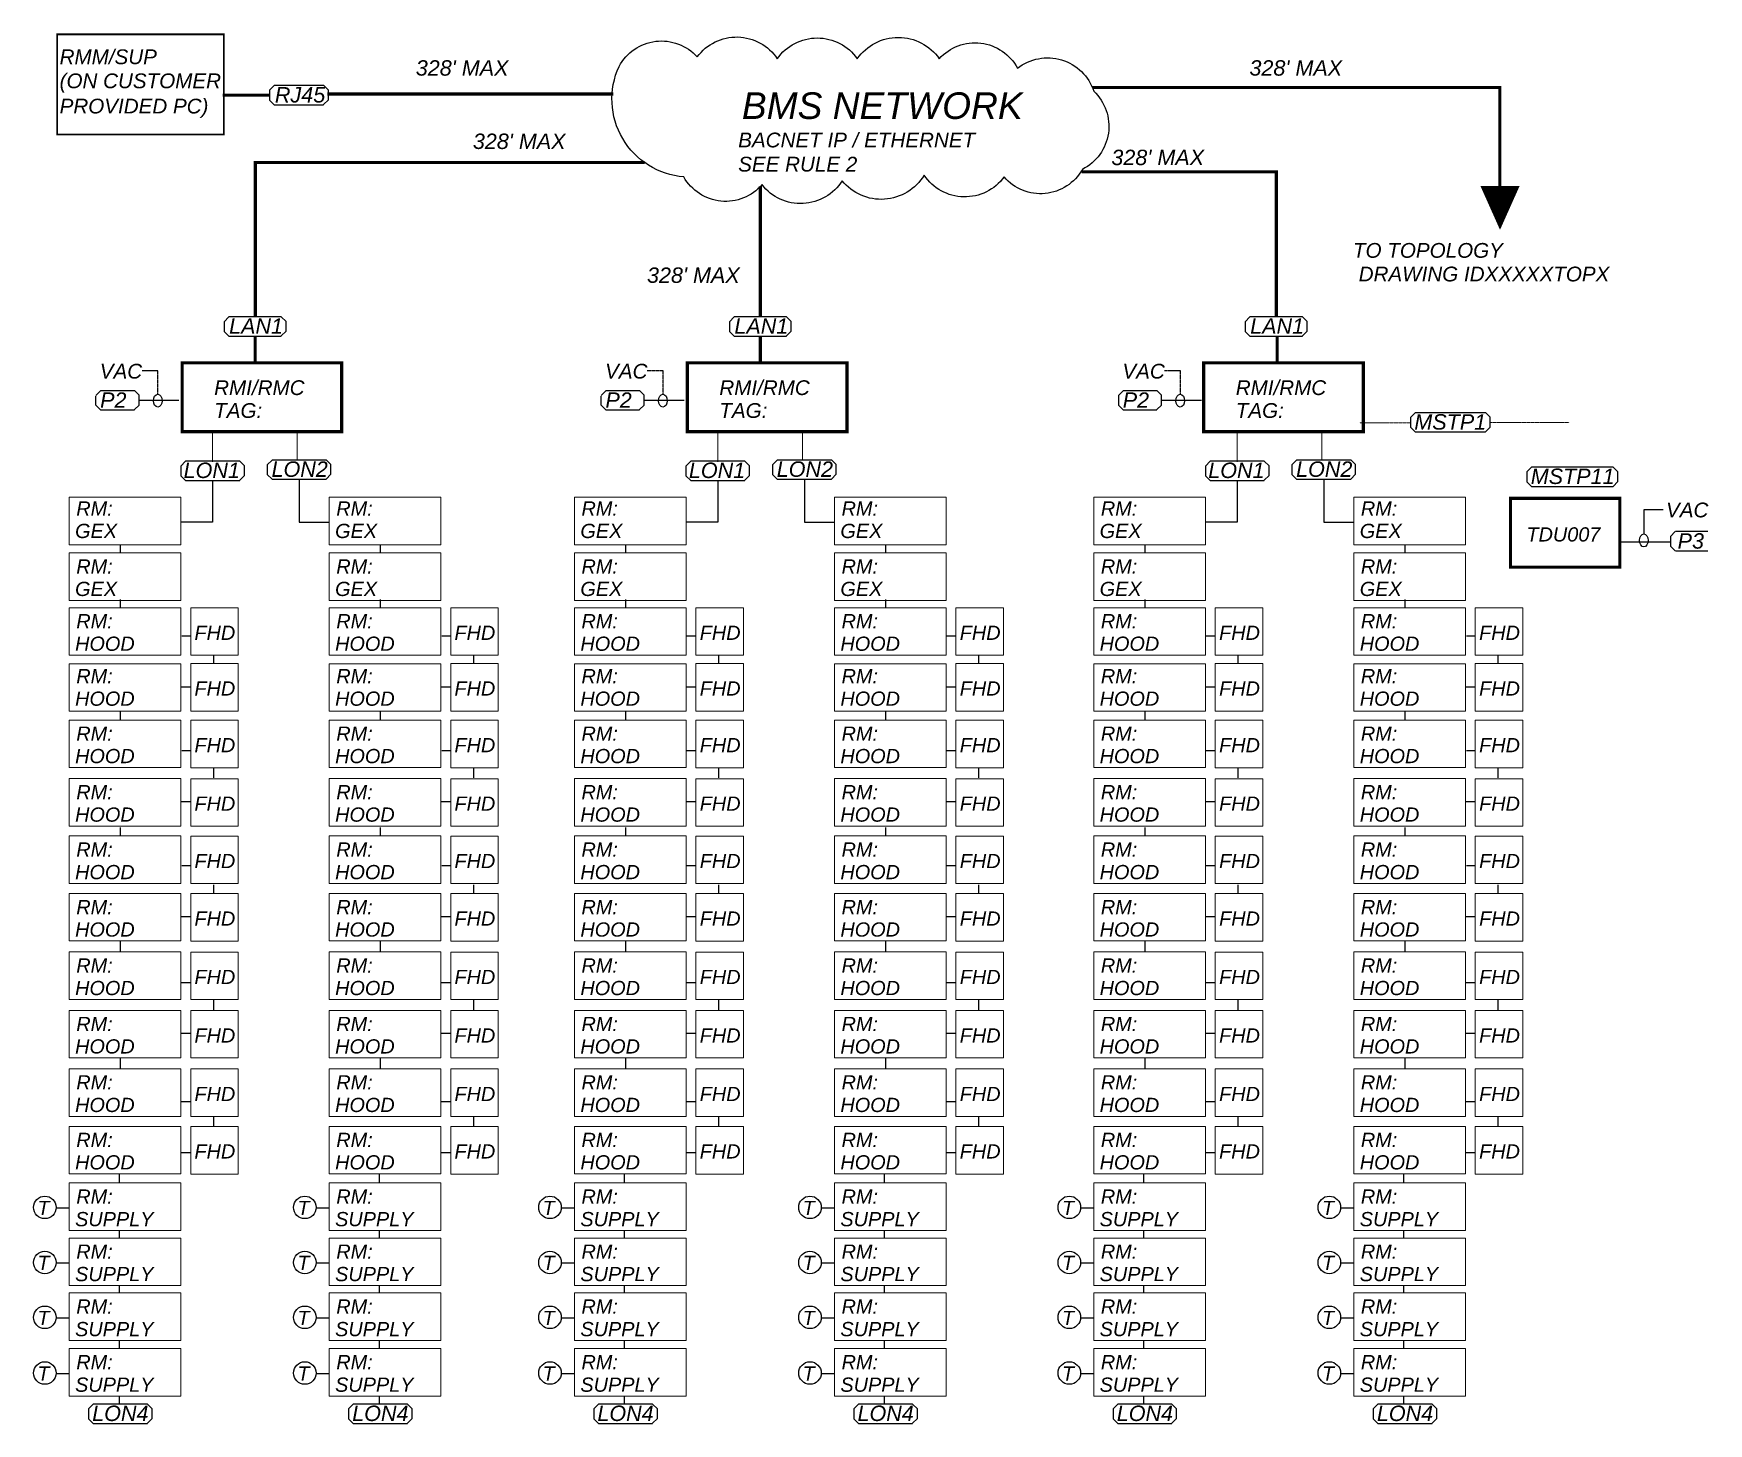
# Model space of a CAD drawing. Header units: inches. Extents: x -1342 to 5137, y -3408 to 967.
# Drawn here: x 3590 to 5137, y -3408 to -2125 of the extents above; entities that cross this region are included whole.
import ezdxf
from ezdxf.enums import TextEntityAlignment as Align

# ---------------------------------------------------------------- set-up
doc = ezdxf.new("R2010")
doc.units = ezdxf.units.IN
doc.header["$LTSCALE"] = 0.1
doc.header["$MEASUREMENT"] = 0
doc.linetypes.add('DASHED', pattern=[0.75, 0.5, -0.25])
doc.layers.add('LON TO MULTIPLE IP- RMM SUP', color=7, linetype='Continuous')
doc.styles.get("Standard").update_dxf_attribs({"font": 'ariali.ttf'})

msp = doc.modelspace()

# ---------------------------------------------------------------- texts
at = {"layer": 'LON TO MULTIPLE IP- RMM SUP', "color": 7}
for s, height, p in [('RMM/SUP', 13.62, (3614, -2153.1)), ("328' MAX", 14.24, (3942.9, -2163.7)), ("328' MAX", 14.24, (4712.7, -2163.7)), ('(ON CUSTOMER', 13.62, (3614, -2175.3)), ('RJ45', 14.24, (3812.8, -2188.5)), ('PROVIDED PC)', 13.62, (3614, -2198.6)), ("328' MAX", 14.24, (3995.6, -2231.4)), ('BACNET IP / ETHERNET', 13.62, (4240.6, -2229.9)), ('SEE RULE 2', 13.62, (4240.6, -2252.2)), ("328' MAX", 14.24, (4585.2, -2246.3)), ('TO TOPOLOGY ', 13.62, (4808.3, -2331.8)), ("328' MAX", 14.24, (4156.4, -2355)), (' DRAWING IDXXXXXTOPX', 13.62, (4808.3, -2353.6)), ('LAN1', 14.24, (3770.5, -2402)), ('LAN1', 14.24, (4237.1, -2402)), ('LAN1', 14.24, (4713.4, -2402)), ('VAC', 13.62, (3651.1, -2443.3)), ('VAC', 13.62, (4117.7, -2443.3)), ('VAC', 13.62, (4595.4, -2443.3)), ('P2', 14.24, (3651.4, -2470.3)), ('RMI/RMC', 13.62, (3756.7, -2458.5)), ('P2', 14.24, (4118, -2470.3)), ('RMI/RMC', 13.62, (4223.2, -2458.5)), ('P2', 14.24, (4595.7, -2470.3)), ('RMI/RMC', 13.62, (4700.1, -2458.5)), ('TAG: ', 13.62, (3756.7, -2479.6)), ('TAG: ', 13.62, (4223.2, -2479.6)), ('TAG: ', 13.62, (4700.1, -2479.6)), ('MSTP1', 14.24, (4865, -2490.4)), ('LON1', 14.24, (3728.5, -2535.1)), ('LON2', 14.24, (3809.7, -2534)), ('LON1', 14.24, (4195.1, -2535.1)), ('LON2', 14.24, (4276.2, -2534)), ('LON1', 14.24, (4674.7, -2535.1)), ('LON2', 14.24, (4755.8, -2534)), ('MSTP11', 14.24, (4972.5, -2540.6)), ('RM: ', 13.13, (3629.4, -2569.8)), ('RM: ', 13.13, (3869.5, -2569.8)), ('RM: ', 13.13, (4095.9, -2569.8)), ('RM: ', 13.13, (4336.1, -2569.8)), ('RM: ', 13.13, (4575.5, -2569.8)), ('RM: ', 13.13, (4815.6, -2569.8)), ('VAC', 13.62, (5097.4, -2571.4)), ('GEX', 13.13, (3628.3, -2590.5)), ('GEX', 13.13, (3868.4, -2590.5)), ('GEX', 13.13, (4094.9, -2590.5)), ('GEX', 13.13, (4335, -2590.5)), ('GEX', 13.13, (4574.4, -2590.5)), ('GEX', 13.13, (4814.6, -2590.5)), ('TDU007', 13.13, (4968.5, -2593.7)), ('P3', 14.24, (5108.1, -2600.3)), ('RM: ', 13.13, (3629.4, -2623.3)), ('RM: ', 13.13, (3869.5, -2623.3)), ('RM: ', 13.13, (4095.9, -2623.3)), ('RM: ', 13.13, (4336.1, -2623.3)), ('RM: ', 13.13, (4575.5, -2623.3)), ('RM: ', 13.13, (4815.6, -2623.3)), ('GEX', 13.13, (3628.3, -2644)), ('GEX', 13.13, (3868.4, -2644)), ('GEX', 13.13, (4094.9, -2644)), ('GEX', 13.13, (4335, -2644)), ('GEX', 13.13, (4574.4, -2644)), ('GEX', 13.13, (4814.6, -2644)), ('RM: ', 13.13, (3629.4, -2673.8)), ('FHD', 13.13, (3738.5, -2684.5)), ('RM: ', 13.13, (3869.5, -2673.8)), ('FHD', 13.13, (3978.6, -2684.5)), ('RM: ', 13.13, (4095.9, -2673.8)), ('FHD', 13.13, (4205.1, -2684.5)), ('RM: ', 13.13, (4336.1, -2673.8)), ('FHD', 13.13, (4445.2, -2684.5)), ('RM: ', 13.13, (4575.5, -2673.8)), ('FHD', 13.13, (4684.7, -2684.5)), ('RM: ', 13.13, (4815.6, -2673.8)), ('FHD', 13.13, (4924.8, -2684.5)), ('HOOD', 13.13, (3628.3, -2694.6)), ('HOOD', 13.13, (3868.4, -2694.6)), ('HOOD', 13.13, (4094.9, -2694.6)), ('HOOD', 13.13, (4335, -2694.6)), ('HOOD', 13.13, (4574.4, -2694.6)), ('HOOD', 13.13, (4814.6, -2694.6)), ('RM: ', 13.13, (3629.4, -2724.5)), ('RM: ', 13.13, (3869.5, -2724.5)), ('RM: ', 13.13, (4095.9, -2724.5)), ('RM: ', 13.13, (4336.1, -2724.5)), ('RM: ', 13.13, (4575.5, -2724.5)), ('RM: ', 13.13, (4815.6, -2724.5)), ('HOOD', 13.13, (3628.3, -2745.3)), ('FHD', 13.13, (3738.5, -2735.9)), ('HOOD', 13.13, (3868.4, -2745.3)), ('FHD', 13.13, (3978.6, -2735.9)), ('HOOD', 13.13, (4094.9, -2745.3)), ('FHD', 13.13, (4205.1, -2735.9)), ('HOOD', 13.13, (4335, -2745.3)), ('FHD', 13.13, (4445.2, -2735.9)), ('HOOD', 13.13, (4574.4, -2745.3)), ('FHD', 13.13, (4684.7, -2735.9)), ('HOOD', 13.13, (4814.6, -2745.3)), ('FHD', 13.13, (4924.8, -2735.9)), ('RM: ', 13.13, (3629.4, -2777.6)), ('RM: ', 13.13, (3869.5, -2777.6)), ('RM: ', 13.13, (4095.9, -2777.6)), ('RM: ', 13.13, (4336.1, -2777.6)), ('RM: ', 13.13, (4575.5, -2777.6)), ('RM: ', 13.13, (4815.6, -2777.6)), ('FHD', 13.13, (3738.5, -2788.2)), ('FHD', 13.13, (3978.6, -2788.2)), ('FHD', 13.13, (4205.1, -2788.2)), ('FHD', 13.13, (4445.2, -2788.2)), ('FHD', 13.13, (4684.7, -2788.2)), ('FHD', 13.13, (4924.8, -2788.2)), ('HOOD', 13.13, (3628.3, -2798.3)), ('HOOD', 13.13, (3868.4, -2798.3)), ('HOOD', 13.13, (4094.9, -2798.3)), ('HOOD', 13.13, (4335, -2798.3)), ('HOOD', 13.13, (4574.4, -2798.3)), ('HOOD', 13.13, (4814.6, -2798.3)), ('RM: ', 13.13, (3629.4, -2831.6)), ('FHD', 13.13, (3738.5, -2842.2)), ('RM: ', 13.13, (3869.5, -2831.6)), ('FHD', 13.13, (3978.6, -2842.2)), ('RM: ', 13.13, (4095.9, -2831.6)), ('FHD', 13.13, (4205.1, -2842.2)), ('RM: ', 13.13, (4336.1, -2831.6)), ('FHD', 13.13, (4445.2, -2842.2)), ('RM: ', 13.13, (4575.5, -2831.6)), ('FHD', 13.13, (4684.7, -2842.2)), ('RM: ', 13.13, (4815.6, -2831.6)), ('FHD', 13.13, (4924.8, -2842.2)), ('HOOD', 13.13, (3628.3, -2852.3)), ('HOOD', 13.13, (3868.4, -2852.3)), ('HOOD', 13.13, (4094.9, -2852.3)), ('HOOD', 13.13, (4335, -2852.3)), ('HOOD', 13.13, (4574.4, -2852.3)), ('HOOD', 13.13, (4814.6, -2852.3)), ('RM: ', 13.13, (3629.4, -2884.6)), ('RM: ', 13.13, (3869.5, -2884.6)), ('RM: ', 13.13, (4095.9, -2884.6)), ('RM: ', 13.13, (4336.1, -2884.6)), ('RM: ', 13.13, (4575.5, -2884.6)), ('RM: ', 13.13, (4815.6, -2884.6)), ('HOOD', 13.13, (3628.3, -2905.4)), ('FHD', 13.13, (3738.5, -2895.2)), ('HOOD', 13.13, (3868.4, -2905.4)), ('FHD', 13.13, (3978.6, -2895.2)), ('HOOD', 13.13, (4094.9, -2905.4)), ('FHD', 13.13, (4205.1, -2895.2)), ('HOOD', 13.13, (4335, -2905.4)), ('FHD', 13.13, (4445.2, -2895.2)), ('HOOD', 13.13, (4574.4, -2905.4)), ('FHD', 13.13, (4684.7, -2895.2)), ('HOOD', 13.13, (4814.6, -2905.4)), ('FHD', 13.13, (4924.8, -2895.2)), ('RM: ', 13.13, (3629.4, -2937.7)), ('FHD', 13.13, (3738.5, -2948.3)), ('RM: ', 13.13, (3869.5, -2937.7)), ('FHD', 13.13, (3978.6, -2948.3)), ('RM: ', 13.13, (4095.9, -2937.7)), ('FHD', 13.13, (4205.1, -2948.3)), ('RM: ', 13.13, (4336.1, -2937.7)), ('FHD', 13.13, (4445.2, -2948.3)), ('RM: ', 13.13, (4575.5, -2937.7)), ('FHD', 13.13, (4684.7, -2948.3)), ('RM: ', 13.13, (4815.6, -2937.7)), ('FHD', 13.13, (4924.8, -2948.3)), ('HOOD', 13.13, (3628.3, -2958.4)), ('HOOD', 13.13, (3868.4, -2958.4)), ('HOOD', 13.13, (4094.9, -2958.4)), ('HOOD', 13.13, (4335, -2958.4)), ('HOOD', 13.13, (4574.4, -2958.4)), ('HOOD', 13.13, (4814.6, -2958.4)), ('RM: ', 13.13, (3629.4, -2991.6)), ('RM: ', 13.13, (3869.5, -2991.6)), ('RM: ', 13.13, (4095.9, -2991.6)), ('RM: ', 13.13, (4336.1, -2991.6)), ('RM: ', 13.13, (4575.5, -2991.6)), ('RM: ', 13.13, (4815.6, -2991.6)), ('HOOD', 13.13, (3628.3, -3012.4)), ('FHD', 13.13, (3738.5, -3002.2)), ('HOOD', 13.13, (3868.4, -3012.4)), ('FHD', 13.13, (3978.6, -3002.2)), ('HOOD', 13.13, (4094.9, -3012.4)), ('FHD', 13.13, (4205.1, -3002.2)), ('HOOD', 13.13, (4335, -3012.4)), ('FHD', 13.13, (4445.2, -3002.2)), ('HOOD', 13.13, (4574.4, -3012.4)), ('FHD', 13.13, (4684.7, -3002.2)), ('HOOD', 13.13, (4814.6, -3012.4)), ('FHD', 13.13, (4924.8, -3002.2)), ('RM: ', 13.13, (3629.4, -3045.6)), ('FHD', 13.13, (3738.5, -3056.2)), ('RM: ', 13.13, (3869.5, -3045.6)), ('FHD', 13.13, (3978.6, -3056.2)), ('RM: ', 13.13, (4095.9, -3045.6)), ('FHD', 13.13, (4205.1, -3056.2)), ('RM: ', 13.13, (4336.1, -3045.6)), ('FHD', 13.13, (4445.2, -3056.2)), ('RM: ', 13.13, (4575.5, -3045.6)), ('FHD', 13.13, (4684.7, -3056.2)), ('RM: ', 13.13, (4815.6, -3045.6)), ('FHD', 13.13, (4924.8, -3056.2)), ('HOOD', 13.13, (3628.3, -3066.3)), ('HOOD', 13.13, (3868.4, -3066.3)), ('HOOD', 13.13, (4094.9, -3066.3)), ('HOOD', 13.13, (4335, -3066.3)), ('HOOD', 13.13, (4574.4, -3066.3)), ('HOOD', 13.13, (4814.6, -3066.3)), ('RM: ', 13.13, (3629.4, -3099.5)), ('RM: ', 13.13, (3869.5, -3099.5)), ('RM: ', 13.13, (4095.9, -3099.5)), ('RM: ', 13.13, (4336.1, -3099.5)), ('RM: ', 13.13, (4575.5, -3099.5)), ('RM: ', 13.13, (4815.6, -3099.5)), ('HOOD', 13.13, (3628.3, -3120.3)), ('FHD', 13.13, (3738.5, -3110.2)), ('HOOD', 13.13, (3868.4, -3120.3)), ('FHD', 13.13, (3978.6, -3110.2)), ('HOOD', 13.13, (4094.9, -3120.3)), ('FHD', 13.13, (4205.1, -3110.2)), ('HOOD', 13.13, (4335, -3120.3)), ('FHD', 13.13, (4445.2, -3110.2)), ('HOOD', 13.13, (4574.4, -3120.3)), ('FHD', 13.13, (4684.7, -3110.2)), ('HOOD', 13.13, (4814.6, -3120.3)), ('FHD', 13.13, (4924.8, -3110.2)), ('RM: ', 13.13, (3629.4, -3152.6)), ('RM: ', 13.13, (3869.5, -3152.6)), ('RM: ', 13.13, (4095.9, -3152.6)), ('RM: ', 13.13, (4336.1, -3152.6)), ('RM: ', 13.13, (4575.5, -3152.6)), ('RM: ', 13.13, (4815.6, -3152.6)), ('FHD', 13.13, (3738.5, -3163.2)), ('FHD', 13.13, (3978.6, -3163.2)), ('FHD', 13.13, (4205.1, -3163.2)), ('FHD', 13.13, (4445.2, -3163.2)), ('FHD', 13.13, (4684.7, -3163.2)), ('FHD', 13.13, (4924.8, -3163.2)), ('HOOD', 13.13, (3628.3, -3173.3)), ('HOOD', 13.13, (3868.4, -3173.3)), ('HOOD', 13.13, (4094.9, -3173.3)), ('HOOD', 13.13, (4335, -3173.3)), ('HOOD', 13.13, (4574.4, -3173.3)), ('HOOD', 13.13, (4814.6, -3173.3)), ('RM: ', 13.13, (3629.4, -3204.9)), ('RM: ', 13.13, (3869.5, -3204.9)), ('RM: ', 13.13, (4095.9, -3204.9)), ('RM: ', 13.13, (4336.1, -3204.9)), ('RM: ', 13.13, (4575.5, -3204.9)), ('RM: ', 13.13, (4815.6, -3204.9)), ('T', 13.1, (3593.5, -3215.4)), ('SUPPLY', 13.13, (3628.3, -3225.7)), ('T', 13.1, (3833.6, -3215.4)), ('SUPPLY', 13.13, (3868.4, -3225.7)), ('T', 13.1, (4060, -3215.4)), ('SUPPLY', 13.13, (4094.9, -3225.7)), ('T', 13.1, (4300.1, -3215.4)), ('SUPPLY', 13.13, (4335, -3225.7)), ('T', 13.1, (4539.6, -3215.4)), ('SUPPLY', 13.13, (4574.4, -3225.7)), ('T', 13.1, (4779.7, -3215.4)), ('SUPPLY', 13.13, (4814.6, -3225.7)), ('RM: ', 13.13, (3629.4, -3255.7)), ('RM: ', 13.13, (3869.5, -3255.7)), ('RM: ', 13.13, (4095.9, -3255.7)), ('RM: ', 13.13, (4336.1, -3255.7)), ('RM: ', 13.13, (4575.5, -3255.7)), ('RM: ', 13.13, (4815.6, -3255.7)), ('T', 13.1, (3593.5, -3266.1)), ('SUPPLY', 13.13, (3628.3, -3276.4)), ('T', 13.1, (3833.6, -3266.1)), ('SUPPLY', 13.13, (3868.4, -3276.4)), ('T', 13.1, (4060, -3266.1)), ('SUPPLY', 13.13, (4094.9, -3276.4)), ('T', 13.1, (4300.1, -3266.1)), ('SUPPLY', 13.13, (4335, -3276.4)), ('T', 13.1, (4539.6, -3266.1)), ('SUPPLY', 13.13, (4574.4, -3276.4)), ('T', 13.1, (4779.7, -3266.1)), ('SUPPLY', 13.13, (4814.6, -3276.4)), ('RM: ', 13.13, (3629.4, -3306.4)), ('RM: ', 13.13, (3869.5, -3306.4)), ('RM: ', 13.13, (4095.9, -3306.4)), ('RM: ', 13.13, (4336.1, -3306.4)), ('RM: ', 13.13, (4575.5, -3306.4)), ('RM: ', 13.13, (4815.6, -3306.4)), ('T', 13.1, (3593.5, -3316.9)), ('T', 13.1, (3833.6, -3316.9)), ('T', 13.1, (4060, -3316.9)), ('T', 13.1, (4300.1, -3316.9)), ('T', 13.1, (4539.6, -3316.9)), ('T', 13.1, (4779.7, -3316.9)), ('SUPPLY', 13.13, (3628.3, -3327.2)), ('SUPPLY', 13.13, (3868.4, -3327.2)), ('SUPPLY', 13.13, (4094.9, -3327.2)), ('SUPPLY', 13.13, (4335, -3327.2)), ('SUPPLY', 13.13, (4574.4, -3327.2)), ('SUPPLY', 13.13, (4814.6, -3327.2)), ('T', 13.1, (3593.5, -3368.2)), ('RM: ', 13.13, (3629.4, -3357.7)), ('T', 13.1, (3833.6, -3368.2)), ('RM: ', 13.13, (3869.5, -3357.7)), ('T', 13.1, (4060, -3368.2)), ('RM: ', 13.13, (4095.9, -3357.7)), ('T', 13.1, (4300.1, -3368.2)), ('RM: ', 13.13, (4336.1, -3357.7)), ('T', 13.1, (4539.6, -3368.2)), ('RM: ', 13.13, (4575.5, -3357.7)), ('T', 13.1, (4779.7, -3368.2)), ('RM: ', 13.13, (4815.6, -3357.7)), ('SUPPLY', 13.13, (3628.3, -3378.5)), ('SUPPLY', 13.13, (3868.4, -3378.5)), ('SUPPLY', 13.13, (4094.9, -3378.5)), ('SUPPLY', 13.13, (4335, -3378.5)), ('SUPPLY', 13.13, (4574.4, -3378.5)), ('SUPPLY', 13.13, (4814.6, -3378.5)), ('LON4', 14.24, (3644.1, -3405.5)), ('LON4', 14.24, (3884.2, -3405.5)), ('LON4', 14.24, (4110.6, -3405.5)), ('LON4', 14.24, (4350.8, -3405.5)), ('LON4', 14.24, (4590.2, -3405.5)), ('LON4', 14.24, (4830.4, -3405.5))]:
    msp.add_text(s, height=height, dxfattribs=at).set_placement(p)
msp.add_text('BMS NETWORK', height=24.567, dxfattribs=at).set_placement((4244, -2179.1), align=Align.TOP_LEFT)

# ---------------------------------------------------------------- linework, layer by layer
at = {"layer": 'LON TO MULTIPLE IP- RMM SUP', "color": 7}
for p, q in [((3812.2, -2172.9), (3807.9, -2177.2)), ((3807.9, -2177.2), (3807.9, -2186.3)), ((3857.8, -2172.9), (3812.2, -2172.9)), ((3862.2, -2177), (3857.8, -2172.6)), ((3862.2, -2186), (3862.2, -2177)), ((3807.9, -2186.3), (3812.2, -2190.6)), ((3812.2, -2190.6), (3857.8, -2190.6)), ((3857.8, -2190.4), (3862.2, -2186)), ((3770.3, -2386.4), (3766, -2390.8)), ((3766, -2390.8), (3766, -2399.8)), ((3818.7, -2386.4), (3770.3, -2386.4)), ((3823.1, -2390.6), (3818.7, -2386.2)), ((3823.1, -2399.6), (3823.1, -2390.6)), ((4236.8, -2386.4), (4232.5, -2390.8)), ((4232.5, -2390.8), (4232.5, -2399.8)), ((4285.3, -2386.4), (4236.8, -2386.4)), ((4289.6, -2390.6), (4285.3, -2386.2)), ((4289.6, -2399.6), (4289.6, -2390.6)), ((4713.2, -2386.4), (4708.9, -2390.8)), ((4708.9, -2390.8), (4708.9, -2399.8)), ((4761.6, -2386.4), (4713.2, -2386.4)), ((4766, -2390.6), (4761.6, -2386.2)), ((4766, -2399.6), (4766, -2390.6)), ((3766, -2399.8), (3770.3, -2404.2)), ((3770.3, -2404.2), (3818.7, -2404.2)), ((3818.7, -2403.9), (3823.1, -2399.6)), ((4232.5, -2399.8), (4236.8, -2404.2)), ((4236.8, -2404.2), (4285.3, -2404.2)), ((4285.3, -2403.9), (4289.6, -2399.6)), ((4708.9, -2399.8), (4713.2, -2404.2)), ((4713.2, -2404.2), (4761.6, -2404.2)), ((4761.6, -2403.9), (4766, -2399.6)), ((3651.9, -2454.5), (3647.5, -2458.9)), ((3683, -2454.5), (3651.9, -2454.5)), ((3687.3, -2458.6), (3683, -2454.3)), ((3687.3, -2467.7), (3687.3, -2458.6)), ((4118.4, -2454.5), (4114, -2458.9)), ((4149.5, -2454.5), (4118.4, -2454.5)), ((4153.9, -2458.6), (4149.5, -2454.3)), ((4153.9, -2467.7), (4153.9, -2458.6)), ((4596.1, -2454.5), (4591.8, -2458.9)), ((4591.8, -2458.9), (4591.8, -2467.9)), ((4627.2, -2454.5), (4596.1, -2454.5)), ((4631.6, -2458.6), (4627.2, -2454.3)), ((4631.6, -2467.7), (4631.6, -2458.6)), ((3647.5, -2467.9), (3647.5, -2459.4)), ((3647.5, -2467.9), (3651.9, -2472.2)), ((3651.9, -2472.2), (3683, -2472.2)), ((3683, -2472), (3687.3, -2467.7)), ((4114, -2467.9), (4114, -2459.4)), ((4114, -2467.9), (4118.4, -2472.2)), ((4118.4, -2472.2), (4149.5, -2472.2)), ((4149.5, -2472), (4153.9, -2467.7)), ((4591.8, -2467.9), (4596.1, -2472.2)), ((4596.1, -2472.2), (4627.2, -2472.2)), ((4627.2, -2472), (4631.6, -2467.7)), ((4935, -2479), (4930.7, -2474.6)), ((4865.7, -2474.9), (4861.4, -2479.2)), ((4861.4, -2479.2), (4861.4, -2488.2)), ((4861.4, -2488.2), (4865.7, -2492.6)), ((4930.6, -2474.9), (4865.7, -2474.9)), ((4930.7, -2492.4), (4935, -2488)), ((4935, -2488), (4935, -2479)), ((4865.7, -2492.6), (4930.6, -2492.6)), ((3730.3, -2519.6), (3725.9, -2524)), ((3780.3, -2519.6), (3730.3, -2519.6)), ((3784.6, -2523.7), (3780.3, -2519.4)), ((3810.2, -2518.5), (3805.8, -2522.9)), ((3860.2, -2518.5), (3810.2, -2518.5)), ((3864.5, -2522.6), (3860.2, -2518.3)), ((4196.8, -2519.6), (4192.4, -2524)), ((4246.8, -2519.6), (4196.8, -2519.6)), ((4251.2, -2523.7), (4246.8, -2519.4)), ((4276.7, -2518.5), (4272.3, -2522.9)), ((4326.7, -2518.5), (4276.7, -2518.5)), ((4331.1, -2522.6), (4326.7, -2518.3)), ((4676.4, -2519.6), (4672, -2524)), ((4726.4, -2519.6), (4676.4, -2519.6)), ((4730.8, -2523.7), (4726.4, -2519.4)), ((4756.3, -2518.5), (4751.9, -2522.9)), ((4806.3, -2518.5), (4756.3, -2518.5)), ((4810.7, -2522.6), (4806.3, -2518.3)), ((3725.9, -2524), (3725.9, -2533)), ((3725.9, -2533), (3730.3, -2537.3)), ((3780.3, -2537.1), (3784.6, -2532.8)), ((3784.6, -2532.8), (3784.6, -2523.7)), ((3805.8, -2522.9), (3805.8, -2531.9)), ((3805.8, -2531.9), (3810.2, -2536.2)), ((3810.2, -2536.2), (3860.2, -2536.2)), ((3835.2, -2536.2), (3835.2, -2575.7)), ((3860.2, -2536), (3864.5, -2531.6)), ((3864.5, -2531.6), (3864.5, -2522.6)), ((4192.4, -2524), (4192.4, -2533)), ((4192.4, -2533), (4196.8, -2537.3)), ((4246.8, -2537.1), (4251.2, -2532.8)), ((4251.2, -2532.8), (4251.2, -2523.7)), ((4272.3, -2522.9), (4272.3, -2531.9)), ((4272.3, -2531.9), (4276.7, -2536.2)), ((4276.7, -2536.2), (4326.7, -2536.2)), ((4301.7, -2536.2), (4301.7, -2575.7)), ((4326.7, -2536), (4331.1, -2531.6)), ((4331.1, -2531.6), (4331.1, -2522.6)), ((4672, -2524), (4672, -2533)), ((4672, -2533), (4676.4, -2537.3)), ((4726.4, -2537.1), (4730.8, -2532.8)), ((4730.8, -2532.8), (4730.8, -2523.7)), ((4751.9, -2522.9), (4751.9, -2531.9)), ((4751.9, -2531.9), (4756.3, -2536.2)), ((4756.3, -2536.2), (4806.3, -2536.2)), ((4781.3, -2536.2), (4781.3, -2575.7)), ((4806.3, -2536), (4810.7, -2531.6)), ((4810.7, -2531.6), (4810.7, -2522.6)), ((4973.3, -2525.1), (4968.9, -2529.4)), ((4968.9, -2529.4), (4968.9, -2538.5)), ((5048.6, -2525.1), (4973.3, -2525.1)), ((5053, -2529.4), (5048.6, -2525.1)), ((5053, -2538.4), (5053, -2529.4)), ((3730.3, -2537.3), (3780.3, -2537.3)), ((3755.3, -2537.3), (3755.3, -2575.7)), ((4196.8, -2537.3), (4246.8, -2537.3)), ((4221.8, -2537.3), (4221.8, -2575.7)), ((4676.4, -2537.3), (4726.4, -2537.3)), ((4701.4, -2537.3), (4701.4, -2575.7)), ((4968.9, -2538.5), (4973.3, -2542.8)), ((4973.3, -2542.8), (5048.6, -2542.8)), ((5048.6, -2542.8), (5053, -2538.4)), ((3755.3, -2575.7), (3725.8, -2575.7)), ((3835.2, -2575.7), (3862.4, -2575.7)), ((4221.8, -2575.7), (4192.3, -2575.7)), ((4301.7, -2575.7), (4329, -2575.7)), ((4701.4, -2575.7), (4671.9, -2575.7)), ((4781.3, -2575.7), (4808.6, -2575.7)), ((3669.8, -2596.7), (3669.8, -2604.3)), ((3910, -2596.7), (3910, -2604.3)), ((4136.4, -2596.7), (4136.4, -2604.3)), ((4376.5, -2596.7), (4376.5, -2604.3)), ((4616, -2596.7), (4616, -2604.3)), ((4856.1, -2596.7), (4856.1, -2604.3)), ((5105.9, -2584.6), (5101.6, -2589)), ((5101.6, -2589), (5101.6, -2598)), ((5101.6, -2598), (5105.9, -2602.3)), ((5136.1, -2584.6), (5106, -2584.6)), ((5106, -2602.3), (5136.1, -2602.3)), ((3669.8, -2647.2), (3669.8, -2654.9)), ((3910, -2647.2), (3910, -2654.9)), ((4136.4, -2647.2), (4136.4, -2654.9)), ((4376.5, -2647.2), (4376.5, -2654.9)), ((4616, -2647.2), (4616, -2654.9)), ((4856.1, -2647.2), (4856.1, -2654.9)), ((3726.7, -2680.7), (3734.5, -2680.7)), ((3966.9, -2680.7), (3974.6, -2680.7)), ((4193.3, -2680.7), (4201.1, -2680.7)), ((4433.4, -2680.7), (4441.2, -2680.7)), ((4672.9, -2680.7), (4680.7, -2680.7)), ((4913, -2680.7), (4920.8, -2680.7)), ((3756, -2698.5), (3756, -2706)), ((3996.1, -2698.5), (3996.1, -2706)), ((4222.5, -2698.5), (4222.5, -2706)), ((4462.6, -2698.5), (4462.6, -2706)), ((4702.1, -2698.5), (4702.1, -2706)), ((4942.2, -2698.5), (4942.2, -2706)), ((3735.2, -2728), (3726.5, -2728)), ((3975.3, -2728), (3966.6, -2728)), ((4201.7, -2728), (4193, -2728)), ((4441.8, -2728), (4433.1, -2728)), ((4681.3, -2728), (4672.6, -2728)), ((4921.4, -2728), (4912.7, -2728)), ((3669.8, -2750.7), (3669.8, -2758.3)), ((3910, -2750.7), (3910, -2758.3)), ((4136.4, -2750.7), (4136.4, -2758.3)), ((4376.5, -2750.7), (4376.5, -2758.3)), ((4616, -2750.7), (4616, -2758.3)), ((4856.1, -2750.7), (4856.1, -2758.3)), ((3726.7, -2786.6), (3734.5, -2786.6)), ((3966.9, -2786.6), (3974.6, -2786.6)), ((4193.3, -2786.6), (4201.1, -2786.6)), ((4433.4, -2786.6), (4441.2, -2786.6)), ((4672.9, -2786.6), (4680.7, -2786.6)), ((4913, -2786.6), (4920.8, -2786.6)), ((3756, -2802.5), (3756, -2811.9)), ((3996.1, -2802.5), (3996.1, -2811.9)), ((4222.5, -2802.5), (4222.5, -2811.9)), ((4462.6, -2802.5), (4462.6, -2811.9)), ((4702.1, -2802.5), (4702.1, -2811.9)), ((4942.2, -2802.5), (4942.2, -2811.9)), ((3735.2, -2833.9), (3726.5, -2833.9)), ((3975.3, -2833.9), (3966.6, -2833.9)), ((4201.7, -2833.9), (4193, -2833.9)), ((4441.8, -2833.9), (4433.1, -2833.9)), ((4681.3, -2833.9), (4672.6, -2833.9)), ((4921.4, -2833.9), (4912.7, -2833.9)), ((3669.8, -2857.7), (3669.8, -2865.4)), ((3910, -2857.7), (3910, -2865.4)), ((4136.4, -2857.7), (4136.4, -2865.4)), ((4376.5, -2857.7), (4376.5, -2865.4)), ((4616, -2857.7), (4616, -2865.4)), ((4856.1, -2857.7), (4856.1, -2865.4)), ((3726.7, -2892.7), (3734.5, -2892.7)), ((3966.9, -2892.7), (3974.6, -2892.7)), ((4193.3, -2892.7), (4201.1, -2892.7)), ((4433.4, -2892.7), (4441.2, -2892.7)), ((4672.9, -2892.7), (4680.7, -2892.7)), ((4913, -2892.7), (4920.8, -2892.7)), ((3756, -2910.6), (3756, -2918)), ((3996.1, -2910.6), (3996.1, -2918)), ((4222.5, -2910.6), (4222.5, -2918)), ((4462.6, -2910.6), (4462.6, -2918)), ((4702.1, -2910.6), (4702.1, -2918)), ((4942.2, -2910.6), (4942.2, -2918)), ((3735.2, -2940), (3726.5, -2940)), ((3975.3, -2940), (3966.6, -2940)), ((4201.7, -2940), (4193, -2940)), ((4441.8, -2940), (4433.1, -2940)), ((4681.3, -2940), (4672.6, -2940)), ((4921.4, -2940), (4912.7, -2940)), ((3669.8, -2962.4), (3669.8, -2972.4)), ((3910, -2962.4), (3910, -2972.4)), ((4136.4, -2962.4), (4136.4, -2972.4)), ((4376.5, -2962.4), (4376.5, -2972.4)), ((4616, -2962.4), (4616, -2972.4)), ((4856.1, -2962.4), (4856.1, -2972.4)), ((3725.9, -3000.6), (3735.1, -3000.6)), ((3966, -3000.6), (3975.2, -3000.6)), ((4192.5, -3000.6), (4201.6, -3000.6)), ((4432.6, -3000.6), (4441.7, -3000.6)), ((4672, -3000.6), (4681.2, -3000.6)), ((4912.2, -3000.6), (4921.3, -3000.6)), ((3756, -3016.5), (3756, -3025.9)), ((3996.1, -3016.5), (3996.1, -3025.9)), ((4222.5, -3016.5), (4222.5, -3025.9)), ((4462.6, -3016.5), (4462.6, -3025.9)), ((4702.1, -3016.5), (4702.1, -3025.9)), ((4942.2, -3016.5), (4942.2, -3025.9)), ((3735.2, -3047.9), (3725.9, -3047.9)), ((3975.3, -3047.9), (3966, -3047.9)), ((4201.7, -3047.9), (4192.5, -3047.9)), ((4441.8, -3047.9), (4432.6, -3047.9)), ((4681.3, -3047.9), (4672, -3047.9)), ((4921.4, -3047.9), (4912.2, -3047.9)), ((3669.8, -3070.3), (3669.8, -3080.3)), ((3910, -3070.3), (3910, -3080.3)), ((4136.4, -3070.3), (4136.4, -3080.3)), ((4376.5, -3070.3), (4376.5, -3080.3)), ((4616, -3070.3), (4616, -3080.3)), ((4856.1, -3070.3), (4856.1, -3080.3)), ((3725.9, -3110.6), (3735.1, -3110.6)), ((3966, -3110.6), (3975.2, -3110.6)), ((4192.5, -3110.6), (4201.6, -3110.6)), ((4432.6, -3110.6), (4441.7, -3110.6)), ((4672, -3110.6), (4681.2, -3110.6)), ((4912.2, -3110.6), (4921.3, -3110.6)), ((3756, -3124.5), (3756, -3133.6)), ((3996.1, -3124.5), (3996.1, -3133.6)), ((4222.5, -3124.5), (4222.5, -3133.6)), ((4462.6, -3124.5), (4462.6, -3133.6)), ((4702.1, -3124.5), (4702.1, -3133.6)), ((4942.2, -3124.5), (4942.2, -3133.6)), ((3735.1, -3157.9), (3725.9, -3157.9)), ((3975.2, -3157.9), (3966, -3157.9)), ((4201.6, -3157.9), (4192.5, -3157.9)), ((4441.7, -3157.9), (4432.6, -3157.9)), ((4681.2, -3157.9), (4672, -3157.9)), ((4921.3, -3157.9), (4912.2, -3157.9)), ((3668.9, -3178.1), (3668.9, -3185.4)), ((3909, -3178.1), (3909, -3185.4)), ((4135.4, -3178.1), (4135.4, -3185.4)), ((4375.5, -3178.1), (4375.5, -3185.4)), ((4615, -3178.1), (4615, -3185.4)), ((4855.1, -3178.1), (4855.1, -3185.4)), ((3623, -3209.1), (3611, -3209.1)), ((3863.1, -3209.1), (3851.1, -3209.1)), ((4089.5, -3209.1), (4077.6, -3209.1)), ((4329.6, -3209.1), (4317.7, -3209.1)), ((4569.1, -3209.1), (4557.1, -3209.1)), ((4809.2, -3209.1), (4797.3, -3209.1)), ((3668.9, -3229.5), (3668.9, -3236.8)), ((3909, -3229.5), (3909, -3236.8)), ((4135.4, -3229.5), (4135.4, -3236.8)), ((4375.5, -3229.5), (4375.5, -3236.8)), ((4615, -3229.5), (4615, -3236.8)), ((4855.1, -3229.5), (4855.1, -3236.8)), ((3623, -3259.8), (3611, -3259.8)), ((3863.1, -3259.8), (3851.1, -3259.8)), ((4089.5, -3259.8), (4077.6, -3259.8)), ((4329.6, -3259.8), (4317.7, -3259.8)), ((4569.1, -3259.8), (4557.1, -3259.8)), ((4809.2, -3259.8), (4797.3, -3259.8)), ((3668.9, -3280.2), (3668.9, -3287.5)), ((3909, -3280.2), (3909, -3287.5)), ((4135.4, -3280.2), (4135.4, -3287.5)), ((4375.5, -3280.2), (4375.5, -3287.5)), ((4615, -3280.2), (4615, -3287.5)), ((4855.1, -3280.2), (4855.1, -3287.5)), ((3623, -3310.6), (3611, -3310.6)), ((3863.1, -3310.6), (3851.1, -3310.6)), ((4089.5, -3310.6), (4077.6, -3310.6)), ((4329.6, -3310.6), (4317.7, -3310.6)), ((4569.1, -3310.6), (4557.1, -3310.6)), ((4809.2, -3310.6), (4797.3, -3310.6)), ((3668.9, -3331), (3668.9, -3338.3)), ((3909, -3331), (3909, -3338.3)), ((4135.4, -3331), (4135.4, -3338.3)), ((4375.5, -3331), (4375.5, -3338.3)), ((4615, -3331), (4615, -3338.3)), ((4855.1, -3331), (4855.1, -3338.3)), ((3623, -3361.9), (3611, -3361.9)), ((3863.1, -3361.9), (3851.1, -3361.9)), ((4089.5, -3361.9), (4077.6, -3361.9)), ((4329.6, -3361.9), (4317.7, -3361.9)), ((4569.1, -3361.9), (4557.1, -3361.9)), ((4809.2, -3361.9), (4797.3, -3361.9)), ((3668.9, -3382.3), (3668.9, -3389.6)), ((3909, -3382.3), (3909, -3389.6)), ((4135.4, -3382.3), (4135.4, -3389.6)), ((4375.5, -3382.3), (4375.5, -3389.6)), ((4615, -3382.3), (4615, -3389.6)), ((4855.1, -3382.3), (4855.1, -3389.6)), ((3645.1, -3390), (3640.7, -3394.4)), ((3640.7, -3394.4), (3640.7, -3403.4)), ((3695.1, -3390), (3645.1, -3390)), ((3699.4, -3394.2), (3695.1, -3389.8)), ((3699.4, -3403.2), (3699.4, -3394.2)), ((3885.2, -3390), (3880.8, -3394.4)), ((3880.8, -3394.4), (3880.8, -3403.4)), ((3935.2, -3390), (3885.2, -3390)), ((3939.5, -3394.2), (3935.2, -3389.8)), ((3939.5, -3403.2), (3939.5, -3394.2)), ((4111.6, -3390), (4107.2, -3394.4)), ((4107.2, -3394.4), (4107.2, -3403.4)), ((4161.6, -3390), (4111.6, -3390)), ((4166, -3394.2), (4161.6, -3389.8)), ((4166, -3403.2), (4166, -3394.2)), ((4351.7, -3390), (4347.4, -3394.4)), ((4347.4, -3394.4), (4347.4, -3403.4)), ((4401.7, -3390), (4351.7, -3390)), ((4406.1, -3394.2), (4401.7, -3389.8)), ((4406.1, -3403.2), (4406.1, -3394.2)), ((4591.2, -3390), (4586.8, -3394.4)), ((4586.8, -3394.4), (4586.8, -3403.4)), ((4641.2, -3390), (4591.2, -3390)), ((4645.5, -3394.2), (4641.2, -3389.8)), ((4645.5, -3403.2), (4645.5, -3394.2)), ((4831.3, -3390), (4826.9, -3394.4)), ((4826.9, -3394.4), (4826.9, -3403.4)), ((4881.3, -3390), (4831.3, -3390)), ((4885.7, -3394.2), (4881.3, -3389.8)), ((4885.7, -3403.2), (4885.7, -3394.2)), ((3640.7, -3403.4), (3645.1, -3407.8)), ((3645.1, -3407.8), (3695.1, -3407.8)), ((3695.1, -3407.5), (3699.4, -3403.2)), ((3880.8, -3403.4), (3885.2, -3407.8)), ((3885.2, -3407.8), (3935.2, -3407.8)), ((3935.2, -3407.5), (3939.5, -3403.2)), ((4107.2, -3403.4), (4111.6, -3407.8)), ((4111.6, -3407.8), (4161.6, -3407.8)), ((4161.6, -3407.5), (4166, -3403.2)), ((4347.4, -3403.4), (4351.7, -3407.8)), ((4351.7, -3407.8), (4401.7, -3407.8)), ((4401.7, -3407.5), (4406.1, -3403.2)), ((4586.8, -3403.4), (4591.2, -3407.8)), ((4591.2, -3407.8), (4641.2, -3407.8)), ((4641.2, -3407.5), (4645.5, -3403.2)), ((4826.9, -3403.4), (4831.3, -3407.8)), ((4831.3, -3407.8), (4881.3, -3407.8)), ((4881.3, -3407.5), (4885.7, -3403.2))]:
    msp.add_line(p, q, dxfattribs=at)
at = {"layer": 'LON TO MULTIPLE IP- RMM SUP', "color": 7, "linetype": 'DASHED'}
for p, q in [((3704.6, -2436.1), (3690.1, -2436.1)), ((3704.6, -2457.6), (3704.6, -2436.1)), ((4171.2, -2436.1), (4156.7, -2436.1)), ((4171.2, -2457.6), (4171.2, -2436.1)), ((4648.9, -2436.1), (4634.4, -2436.1)), ((4648.9, -2457.6), (4648.9, -2436.1))]:
    msp.add_line(p, q, dxfattribs=at)
at = {"layer": 'LON TO MULTIPLE IP- RMM SUP', "color": 7, "linetype": 'Continuous'}
for p, q in [((3687.4, -2463.3), (3724.2, -2463.3)), ((4153.9, -2463.3), (4190.7, -2463.3)), ((4631.6, -2463.3), (4668.4, -2463.3)), ((5077.2, -2586.5), (5077.2, -2564.1)), ((5077.2, -2564.1), (5094.9, -2564.1)), ((5101.5, -2594.4), (5053.4, -2594.4))]:
    msp.add_line(p, q, dxfattribs=at)
at = {"layer": 'LON TO MULTIPLE IP- RMM SUP', "color": 7, "linetype": 'DASHED', "lineweight": 0}
for p, q in [((4814.7, -2484.3), (4861.1, -2484.3)), ((4934.7, -2483.8), (5008.1, -2483.8))]:
    msp.add_line(p, q, dxfattribs=at)
at = {"layer": 'LON TO MULTIPLE IP- RMM SUP', "color": 7, "linetype": 'Continuous', "lineweight": 0}
for p, q in [((3755.2, -2520), (3755.2, -2492.1)), ((3833.4, -2517.8), (3833.4, -2493.2)), ((4221.8, -2520), (4221.8, -2492.1)), ((4300, -2517.8), (4300, -2493.2)), ((4701.4, -2520), (4701.4, -2492.1)), ((4779.6, -2517.8), (4779.6, -2493.2))]:
    msp.add_line(p, q, dxfattribs=at)
at = {"layer": 'LON TO MULTIPLE IP- RMM SUP', "color": 7}
for points, const_width in [([(3611.7, -2218), (3611.7, -2125.6), (3765.6, -2125.6), (3765.6, -2218)], 1.67), ([(3727.1, -2492.3), (3727.1, -2428.7), (3874.5, -2428.7), (3874.5, -2492.3)], 2.9), ([(4193.6, -2492.3), (4193.6, -2428.7), (4341.1, -2428.7), (4341.1, -2492.3)], 2.9), ([(4670.5, -2492.3), (4670.5, -2428.7), (4817.9, -2428.7), (4817.9, -2492.3)], 2.9), ([(4953.8, -2617.4), (4953.8, -2553.8), (5054.7, -2553.8), (5054.7, -2617.4)], 2.9)]:
    msp.add_lwpolyline(points, close=True, dxfattribs=dict(at, const_width=const_width))
at = {"layer": 'LON TO MULTIPLE IP- RMM SUP', "color": 7, "linetype": 'Continuous'}
msp.add_lwpolyline([(4130.6, -2155.2, -0.520567), (4202.8, -2146.4, -0.520567), (4202.8, -2146.4, -0.520567), (4276.7, -2148.1, -0.520567), (4276.7, -2148.1, -0.520567), (4350.6, -2148.1, -0.520567), (4350.6, -2148.1, -0.520567), (4426.3, -2148.1, -0.520567), (4426.3, -2148.1, -0.520567), (4498.5, -2156.9, -0.520567), (4498.5, -2156.9, -0.520567), (4568.9, -2178.1, -0.520567), (4568.9, -2178.1, -0.520567), (4558.4, -2250.2, -0.520567), (4558.4, -2250.2, -0.520567), (4486.2, -2257.2, -0.520567), (4486.2, -2257.2, -0.520567), (4412.3, -2255.5, -0.520567), (4412.3, -2255.5, -0.520567), (4336.6, -2260.7, -0.520567), (4336.6, -2260.7, -0.520567), (4262.6, -2264.3, -0.520567), (4262.6, -2264.3, -0.520567), (4190.4, -2257.2, -0.520567), (4190.4, -2257.2, -0.520567)], format="xyb", close=True, dxfattribs=at)
at = {"layer": 'LON TO MULTIPLE IP- RMM SUP', "color": 7, "linetype": 'Continuous', "const_width": 2.9}
for points in [[(3807.9, -2181.7), (3764.6, -2181.7)], [(3861.2, -2180.6), (4125.4, -2180.6)], [(4943.9, -2288.3), (4943.9, -2174.7), (4567.7, -2174.7)], [(3794.7, -2386.9), (3794.7, -2243.9), (4154.1, -2243.9)], [(4737.6, -2386.4), (4737.6, -2252.4), (4557.9, -2252.4)], [(3794.5, -2404.2), (3794.5, -2427.3)], [(4261.1, -2404.2), (4261.1, -2427.3)], [(4738.3, -2404.3), (4738.3, -2427.3)]]:
    msp.add_lwpolyline(points, dxfattribs=at)
at = {"layer": 'LON TO MULTIPLE IP- RMM SUP', "color": 7}
msp.add_lwpolyline([(4944.1, -2306, 0, 36.3, 0), (4944.1, -2265.4, 36.3, 36.3, 0)], format="xyseb", dxfattribs=at)
at = {"layer": 'LON TO MULTIPLE IP- RMM SUP', "color": 7, "const_width": 2.9}
msp.add_lwpolyline([(4261.1, -2386.4), (4261.1, -2266)], dxfattribs=at)
at = {"layer": 'LON TO MULTIPLE IP- RMM SUP', "color": 7, "linetype": 'Continuous', "lineweight": 0}
for points in [[(3622.9, -2552.8), (3725.9, -2552.8), (3725.9, -2596.7), (3622.9, -2596.7)], [(3863, -2552.8), (3966, -2552.8), (3966, -2596.7), (3863, -2596.7)], [(4089.4, -2552.8), (4192.5, -2552.8), (4192.5, -2596.7), (4089.4, -2596.7)], [(4329.5, -2552.8), (4432.6, -2552.8), (4432.6, -2596.7), (4329.5, -2596.7)], [(4569, -2552.8), (4672, -2552.8), (4672, -2596.7), (4569, -2596.7)], [(4809.1, -2552.8), (4912.2, -2552.8), (4912.2, -2596.7), (4809.1, -2596.7)], [(3622.9, -2604.3), (3725.9, -2604.3), (3725.9, -2648.2), (3622.9, -2648.2)], [(3863, -2604.3), (3966, -2604.3), (3966, -2648.2), (3863, -2648.2)], [(4089.4, -2604.3), (4192.5, -2604.3), (4192.5, -2648.2), (4089.4, -2648.2)], [(4329.5, -2604.3), (4432.6, -2604.3), (4432.6, -2648.2), (4329.5, -2648.2)], [(4569, -2604.3), (4672, -2604.3), (4672, -2648.2), (4569, -2648.2)], [(4809.1, -2604.3), (4912.2, -2604.3), (4912.2, -2648.2), (4809.1, -2648.2)], [(3622.9, -2654.9), (3725.9, -2654.9), (3725.9, -2698.7), (3622.9, -2698.7)], [(3735.1, -2654.9), (3779, -2654.9), (3779, -2698.7), (3735.1, -2698.7)], [(3863, -2654.9), (3966, -2654.9), (3966, -2698.7), (3863, -2698.7)], [(3975.2, -2654.9), (4019.1, -2654.9), (4019.1, -2698.7), (3975.2, -2698.7)], [(4089.4, -2654.9), (4192.5, -2654.9), (4192.5, -2698.7), (4089.4, -2698.7)], [(4201.6, -2654.9), (4245.6, -2654.9), (4245.6, -2698.7), (4201.6, -2698.7)], [(4329.5, -2654.9), (4432.6, -2654.9), (4432.6, -2698.7), (4329.5, -2698.7)], [(4441.7, -2654.9), (4485.7, -2654.9), (4485.7, -2698.7), (4441.7, -2698.7)], [(4569, -2654.9), (4672, -2654.9), (4672, -2698.7), (4569, -2698.7)], [(4681.2, -2654.9), (4725.2, -2654.9), (4725.2, -2698.7), (4681.2, -2698.7)], [(4809.1, -2654.9), (4912.2, -2654.9), (4912.2, -2698.7), (4809.1, -2698.7)], [(4921.3, -2654.9), (4965.3, -2654.9), (4965.3, -2698.7), (4921.3, -2698.7)], [(3622.9, -2706.5), (3725.9, -2706.5), (3725.9, -2750.4), (3622.9, -2750.4)], [(3735.1, -2706.3), (3779, -2706.3), (3779, -2750.2), (3735.1, -2750.2)], [(3863, -2706.5), (3966, -2706.5), (3966, -2750.4), (3863, -2750.4)], [(3975.2, -2706.3), (4019.1, -2706.3), (4019.1, -2750.2), (3975.2, -2750.2)], [(4089.4, -2706.5), (4192.5, -2706.5), (4192.5, -2750.4), (4089.4, -2750.4)], [(4201.6, -2706.3), (4245.6, -2706.3), (4245.6, -2750.2), (4201.6, -2750.2)], [(4329.5, -2706.5), (4432.6, -2706.5), (4432.6, -2750.4), (4329.5, -2750.4)], [(4441.7, -2706.3), (4485.7, -2706.3), (4485.7, -2750.2), (4441.7, -2750.2)], [(4569, -2706.5), (4672, -2706.5), (4672, -2750.4), (4569, -2750.4)], [(4681.2, -2706.3), (4725.2, -2706.3), (4725.2, -2750.2), (4681.2, -2750.2)], [(4809.1, -2706.5), (4912.2, -2706.5), (4912.2, -2750.4), (4809.1, -2750.4)], [(4921.3, -2706.3), (4965.3, -2706.3), (4965.3, -2750.2), (4921.3, -2750.2)], [(3622.9, -2758.5), (3725.9, -2758.5), (3725.9, -2802.4), (3622.9, -2802.4)], [(3735.1, -2758.6), (3779, -2758.6), (3779, -2802.5), (3735.1, -2802.5)], [(3863, -2758.5), (3966, -2758.5), (3966, -2802.4), (3863, -2802.4)], [(3975.2, -2758.6), (4019.1, -2758.6), (4019.1, -2802.5), (3975.2, -2802.5)], [(4089.4, -2758.5), (4192.5, -2758.5), (4192.5, -2802.4), (4089.4, -2802.4)], [(4201.6, -2758.6), (4245.6, -2758.6), (4245.6, -2802.5), (4201.6, -2802.5)], [(4329.5, -2758.5), (4432.6, -2758.5), (4432.6, -2802.4), (4329.5, -2802.4)], [(4441.7, -2758.6), (4485.7, -2758.6), (4485.7, -2802.5), (4441.7, -2802.5)], [(4569, -2758.5), (4672, -2758.5), (4672, -2802.4), (4569, -2802.4)], [(4681.2, -2758.6), (4725.2, -2758.6), (4725.2, -2802.5), (4681.2, -2802.5)], [(4809.1, -2758.5), (4912.2, -2758.5), (4912.2, -2802.4), (4809.1, -2802.4)], [(4921.3, -2758.6), (4965.3, -2758.6), (4965.3, -2802.5), (4921.3, -2802.5)], [(3622.9, -2812.5), (3725.9, -2812.5), (3725.9, -2856.3), (3622.9, -2856.3)], [(3735.1, -2812.6), (3779, -2812.6), (3779, -2856.4), (3735.1, -2856.4)], [(3863, -2812.5), (3966, -2812.5), (3966, -2856.3), (3863, -2856.3)], [(3975.2, -2812.6), (4019.1, -2812.6), (4019.1, -2856.4), (3975.2, -2856.4)], [(4089.4, -2812.5), (4192.5, -2812.5), (4192.5, -2856.3), (4089.4, -2856.3)], [(4201.6, -2812.6), (4245.6, -2812.6), (4245.6, -2856.4), (4201.6, -2856.4)], [(4329.5, -2812.5), (4432.6, -2812.5), (4432.6, -2856.3), (4329.5, -2856.3)], [(4441.7, -2812.6), (4485.7, -2812.6), (4485.7, -2856.4), (4441.7, -2856.4)], [(4569, -2812.5), (4672, -2812.5), (4672, -2856.3), (4569, -2856.3)], [(4681.2, -2812.6), (4725.2, -2812.6), (4725.2, -2856.4), (4681.2, -2856.4)], [(4809.1, -2812.5), (4912.2, -2812.5), (4912.2, -2856.3), (4809.1, -2856.3)], [(4921.3, -2812.6), (4965.3, -2812.6), (4965.3, -2856.4), (4921.3, -2856.4)], [(3622.9, -2865.5), (3725.9, -2865.5), (3725.9, -2909.4), (3622.9, -2909.4)], [(3735.1, -2865.6), (3779, -2865.6), (3779, -2909.5), (3735.1, -2909.5)], [(3863, -2865.5), (3966, -2865.5), (3966, -2909.4), (3863, -2909.4)], [(3975.2, -2865.6), (4019.1, -2865.6), (4019.1, -2909.5), (3975.2, -2909.5)], [(4089.4, -2865.5), (4192.5, -2865.5), (4192.5, -2909.4), (4089.4, -2909.4)], [(4201.6, -2865.6), (4245.6, -2865.6), (4245.6, -2909.5), (4201.6, -2909.5)], [(4329.5, -2865.5), (4432.6, -2865.5), (4432.6, -2909.4), (4329.5, -2909.4)], [(4441.7, -2865.6), (4485.7, -2865.6), (4485.7, -2909.5), (4441.7, -2909.5)], [(4569, -2865.5), (4672, -2865.5), (4672, -2909.4), (4569, -2909.4)], [(4681.2, -2865.6), (4725.2, -2865.6), (4725.2, -2909.5), (4681.2, -2909.5)], [(4809.1, -2865.5), (4912.2, -2865.5), (4912.2, -2909.4), (4809.1, -2909.4)], [(4921.3, -2865.6), (4965.3, -2865.6), (4965.3, -2909.5), (4921.3, -2909.5)], [(3622.9, -2918.6), (3725.9, -2918.6), (3725.9, -2962.4), (3622.9, -2962.4)], [(3735.1, -2918.7), (3779, -2918.7), (3779, -2962.5), (3735.1, -2962.5)], [(3863, -2918.6), (3966, -2918.6), (3966, -2962.4), (3863, -2962.4)], [(3975.2, -2918.7), (4019.1, -2918.7), (4019.1, -2962.5), (3975.2, -2962.5)], [(4089.4, -2918.6), (4192.5, -2918.6), (4192.5, -2962.4), (4089.4, -2962.4)], [(4201.6, -2918.7), (4245.6, -2918.7), (4245.6, -2962.5), (4201.6, -2962.5)], [(4329.5, -2918.6), (4432.6, -2918.6), (4432.6, -2962.4), (4329.5, -2962.4)], [(4441.7, -2918.7), (4485.7, -2918.7), (4485.7, -2962.5), (4441.7, -2962.5)], [(4569, -2918.6), (4672, -2918.6), (4672, -2962.4), (4569, -2962.4)], [(4681.2, -2918.7), (4725.2, -2918.7), (4725.2, -2962.5), (4681.2, -2962.5)], [(4809.1, -2918.6), (4912.2, -2918.6), (4912.2, -2962.4), (4809.1, -2962.4)], [(4921.3, -2918.7), (4965.3, -2918.7), (4965.3, -2962.5), (4921.3, -2962.5)], [(3622.9, -2972.5), (3725.9, -2972.5), (3725.9, -3016.4), (3622.9, -3016.4)], [(3735.1, -2972.6), (3779, -2972.6), (3779, -3016.5), (3735.1, -3016.5)], [(3863, -2972.5), (3966, -2972.5), (3966, -3016.4), (3863, -3016.4)], [(3975.2, -2972.6), (4019.1, -2972.6), (4019.1, -3016.5), (3975.2, -3016.5)], [(4089.4, -2972.5), (4192.5, -2972.5), (4192.5, -3016.4), (4089.4, -3016.4)], [(4201.6, -2972.6), (4245.6, -2972.6), (4245.6, -3016.5), (4201.6, -3016.5)], [(4329.5, -2972.5), (4432.6, -2972.5), (4432.6, -3016.4), (4329.5, -3016.4)], [(4441.7, -2972.6), (4485.7, -2972.6), (4485.7, -3016.5), (4441.7, -3016.5)], [(4569, -2972.5), (4672, -2972.5), (4672, -3016.4), (4569, -3016.4)], [(4681.2, -2972.6), (4725.2, -2972.6), (4725.2, -3016.5), (4681.2, -3016.5)], [(4809.1, -2972.5), (4912.2, -2972.5), (4912.2, -3016.4), (4809.1, -3016.4)], [(4921.3, -2972.6), (4965.3, -2972.6), (4965.3, -3016.5), (4921.3, -3016.5)], [(3622.9, -3026.5), (3725.9, -3026.5), (3725.9, -3070.3), (3622.9, -3070.3)], [(3735.1, -3026.6), (3779, -3026.6), (3779, -3070.4), (3735.1, -3070.4)], [(3863, -3026.5), (3966, -3026.5), (3966, -3070.3), (3863, -3070.3)], [(3975.2, -3026.6), (4019.1, -3026.6), (4019.1, -3070.4), (3975.2, -3070.4)], [(4089.4, -3026.5), (4192.5, -3026.5), (4192.5, -3070.3), (4089.4, -3070.3)], [(4201.6, -3026.6), (4245.6, -3026.6), (4245.6, -3070.4), (4201.6, -3070.4)], [(4329.5, -3026.5), (4432.6, -3026.5), (4432.6, -3070.3), (4329.5, -3070.3)], [(4441.7, -3026.6), (4485.7, -3026.6), (4485.7, -3070.4), (4441.7, -3070.4)], [(4569, -3026.5), (4672, -3026.5), (4672, -3070.3), (4569, -3070.3)], [(4681.2, -3026.6), (4725.2, -3026.6), (4725.2, -3070.4), (4681.2, -3070.4)], [(4809.1, -3026.5), (4912.2, -3026.5), (4912.2, -3070.3), (4809.1, -3070.3)], [(4921.3, -3026.6), (4965.3, -3026.6), (4965.3, -3070.4), (4921.3, -3070.4)], [(3622.9, -3080.4), (3725.9, -3080.4), (3725.9, -3124.3), (3622.9, -3124.3)], [(3735.1, -3080.5), (3779, -3080.5), (3779, -3124.4), (3735.1, -3124.4)], [(3863, -3080.4), (3966, -3080.4), (3966, -3124.3), (3863, -3124.3)], [(3975.2, -3080.5), (4019.1, -3080.5), (4019.1, -3124.4), (3975.2, -3124.4)], [(4089.4, -3080.4), (4192.5, -3080.4), (4192.5, -3124.3), (4089.4, -3124.3)], [(4201.6, -3080.5), (4245.6, -3080.5), (4245.6, -3124.4), (4201.6, -3124.4)], [(4329.5, -3080.4), (4432.6, -3080.4), (4432.6, -3124.3), (4329.5, -3124.3)], [(4441.7, -3080.5), (4485.7, -3080.5), (4485.7, -3124.4), (4441.7, -3124.4)], [(4569, -3080.4), (4672, -3080.4), (4672, -3124.3), (4569, -3124.3)], [(4681.2, -3080.5), (4725.2, -3080.5), (4725.2, -3124.4), (4681.2, -3124.4)], [(4809.1, -3080.4), (4912.2, -3080.4), (4912.2, -3124.3), (4809.1, -3124.3)], [(4921.3, -3080.5), (4965.3, -3080.5), (4965.3, -3124.4), (4921.3, -3124.4)], [(3622.9, -3133.5), (3725.9, -3133.5), (3725.9, -3177.4), (3622.9, -3177.4)], [(3735.1, -3133.6), (3779, -3133.6), (3779, -3177.5), (3735.1, -3177.5)], [(3863, -3133.5), (3966, -3133.5), (3966, -3177.4), (3863, -3177.4)], [(3975.2, -3133.6), (4019.1, -3133.6), (4019.1, -3177.5), (3975.2, -3177.5)], [(4089.4, -3133.5), (4192.5, -3133.5), (4192.5, -3177.4), (4089.4, -3177.4)], [(4201.6, -3133.6), (4245.6, -3133.6), (4245.6, -3177.5), (4201.6, -3177.5)], [(4329.5, -3133.5), (4432.6, -3133.5), (4432.6, -3177.4), (4329.5, -3177.4)], [(4441.7, -3133.6), (4485.7, -3133.6), (4485.7, -3177.5), (4441.7, -3177.5)], [(4569, -3133.5), (4672, -3133.5), (4672, -3177.4), (4569, -3177.4)], [(4681.2, -3133.6), (4725.2, -3133.6), (4725.2, -3177.5), (4681.2, -3177.5)], [(4809.1, -3133.5), (4912.2, -3133.5), (4912.2, -3177.4), (4809.1, -3177.4)], [(4921.3, -3133.6), (4965.3, -3133.6), (4965.3, -3177.5), (4921.3, -3177.5)], [(3622.9, -3185.8), (3725.9, -3185.8), (3725.9, -3229.7), (3622.9, -3229.7)], [(3863, -3185.8), (3966, -3185.8), (3966, -3229.7), (3863, -3229.7)], [(4089.4, -3185.8), (4192.5, -3185.8), (4192.5, -3229.7), (4089.4, -3229.7)], [(4329.5, -3185.8), (4432.6, -3185.8), (4432.6, -3229.7), (4329.5, -3229.7)], [(4569, -3185.8), (4672, -3185.8), (4672, -3229.7), (4569, -3229.7)], [(4809.1, -3185.8), (4912.2, -3185.8), (4912.2, -3229.7), (4809.1, -3229.7)], [(3622.9, -3236.6), (3725.9, -3236.6), (3725.9, -3280.4), (3622.9, -3280.4)], [(3863, -3236.6), (3966, -3236.6), (3966, -3280.4), (3863, -3280.4)], [(4089.4, -3236.6), (4192.5, -3236.6), (4192.5, -3280.4), (4089.4, -3280.4)], [(4329.5, -3236.6), (4432.6, -3236.6), (4432.6, -3280.4), (4329.5, -3280.4)], [(4569, -3236.6), (4672, -3236.6), (4672, -3280.4), (4569, -3280.4)], [(4809.1, -3236.6), (4912.2, -3236.6), (4912.2, -3280.4), (4809.1, -3280.4)], [(3622.9, -3287.3), (3725.9, -3287.3), (3725.9, -3331.2), (3622.9, -3331.2)], [(3863, -3287.3), (3966, -3287.3), (3966, -3331.2), (3863, -3331.2)], [(4089.4, -3287.3), (4192.5, -3287.3), (4192.5, -3331.2), (4089.4, -3331.2)], [(4329.5, -3287.3), (4432.6, -3287.3), (4432.6, -3331.2), (4329.5, -3331.2)], [(4569, -3287.3), (4672, -3287.3), (4672, -3331.2), (4569, -3331.2)], [(4809.1, -3287.3), (4912.2, -3287.3), (4912.2, -3331.2), (4809.1, -3331.2)], [(3622.9, -3338.6), (3725.9, -3338.6), (3725.9, -3382.5), (3622.9, -3382.5)], [(3863, -3338.6), (3966, -3338.6), (3966, -3382.5), (3863, -3382.5)], [(4089.4, -3338.6), (4192.5, -3338.6), (4192.5, -3382.5), (4089.4, -3382.5)], [(4329.5, -3338.6), (4432.6, -3338.6), (4432.6, -3382.5), (4329.5, -3382.5)], [(4569, -3338.6), (4672, -3338.6), (4672, -3382.5), (4569, -3382.5)], [(4809.1, -3338.6), (4912.2, -3338.6), (4912.2, -3382.5), (4809.1, -3382.5)]]:
    msp.add_lwpolyline(points, close=True, dxfattribs=at)
at = {"layer": 'LON TO MULTIPLE IP- RMM SUP', "color": 7}
for centre in [(3600.3, -3208.3), (3840.4, -3208.3), (4066.8, -3208.3), (4306.9, -3208.3), (4546.4, -3208.3), (4786.5, -3208.3), (3600.3, -3259.1), (3840.4, -3259.1), (4066.8, -3259.1), (4306.9, -3259.1), (4546.4, -3259.1), (4786.5, -3259.1), (3600.3, -3309.8), (3840.4, -3309.8), (4066.8, -3309.8), (4306.9, -3309.8), (4546.4, -3309.8), (4786.5, -3309.8), (3600.3, -3361.2), (3840.4, -3361.2), (4066.8, -3361.2), (4306.9, -3361.2), (4546.4, -3361.2), (4786.5, -3361.2)]:
    msp.add_circle(centre, 10.4, dxfattribs=at)
at = {"layer": 'LON TO MULTIPLE IP- RMM SUP', "color": 7, "linetype": 'Continuous'}
for centre in [(3704.6, -2463.7), (4171.1, -2463.7), (4648.8, -2463.7), (5076.9, -2592.7)]:
    msp.add_ellipse(centre, major_axis=(0, -5.94), ratio=0.68421, dxfattribs=at)

msp.set_redraw_order([(e.dxf.handle, doc.entitydb.next_handle()) for e in msp.query("TEXT MTEXT ATTDEF DIMENSION ARC_DIMENSION")])  # texts and dimensions are drawn at this point

doc.saveas('drawing.dxf')
